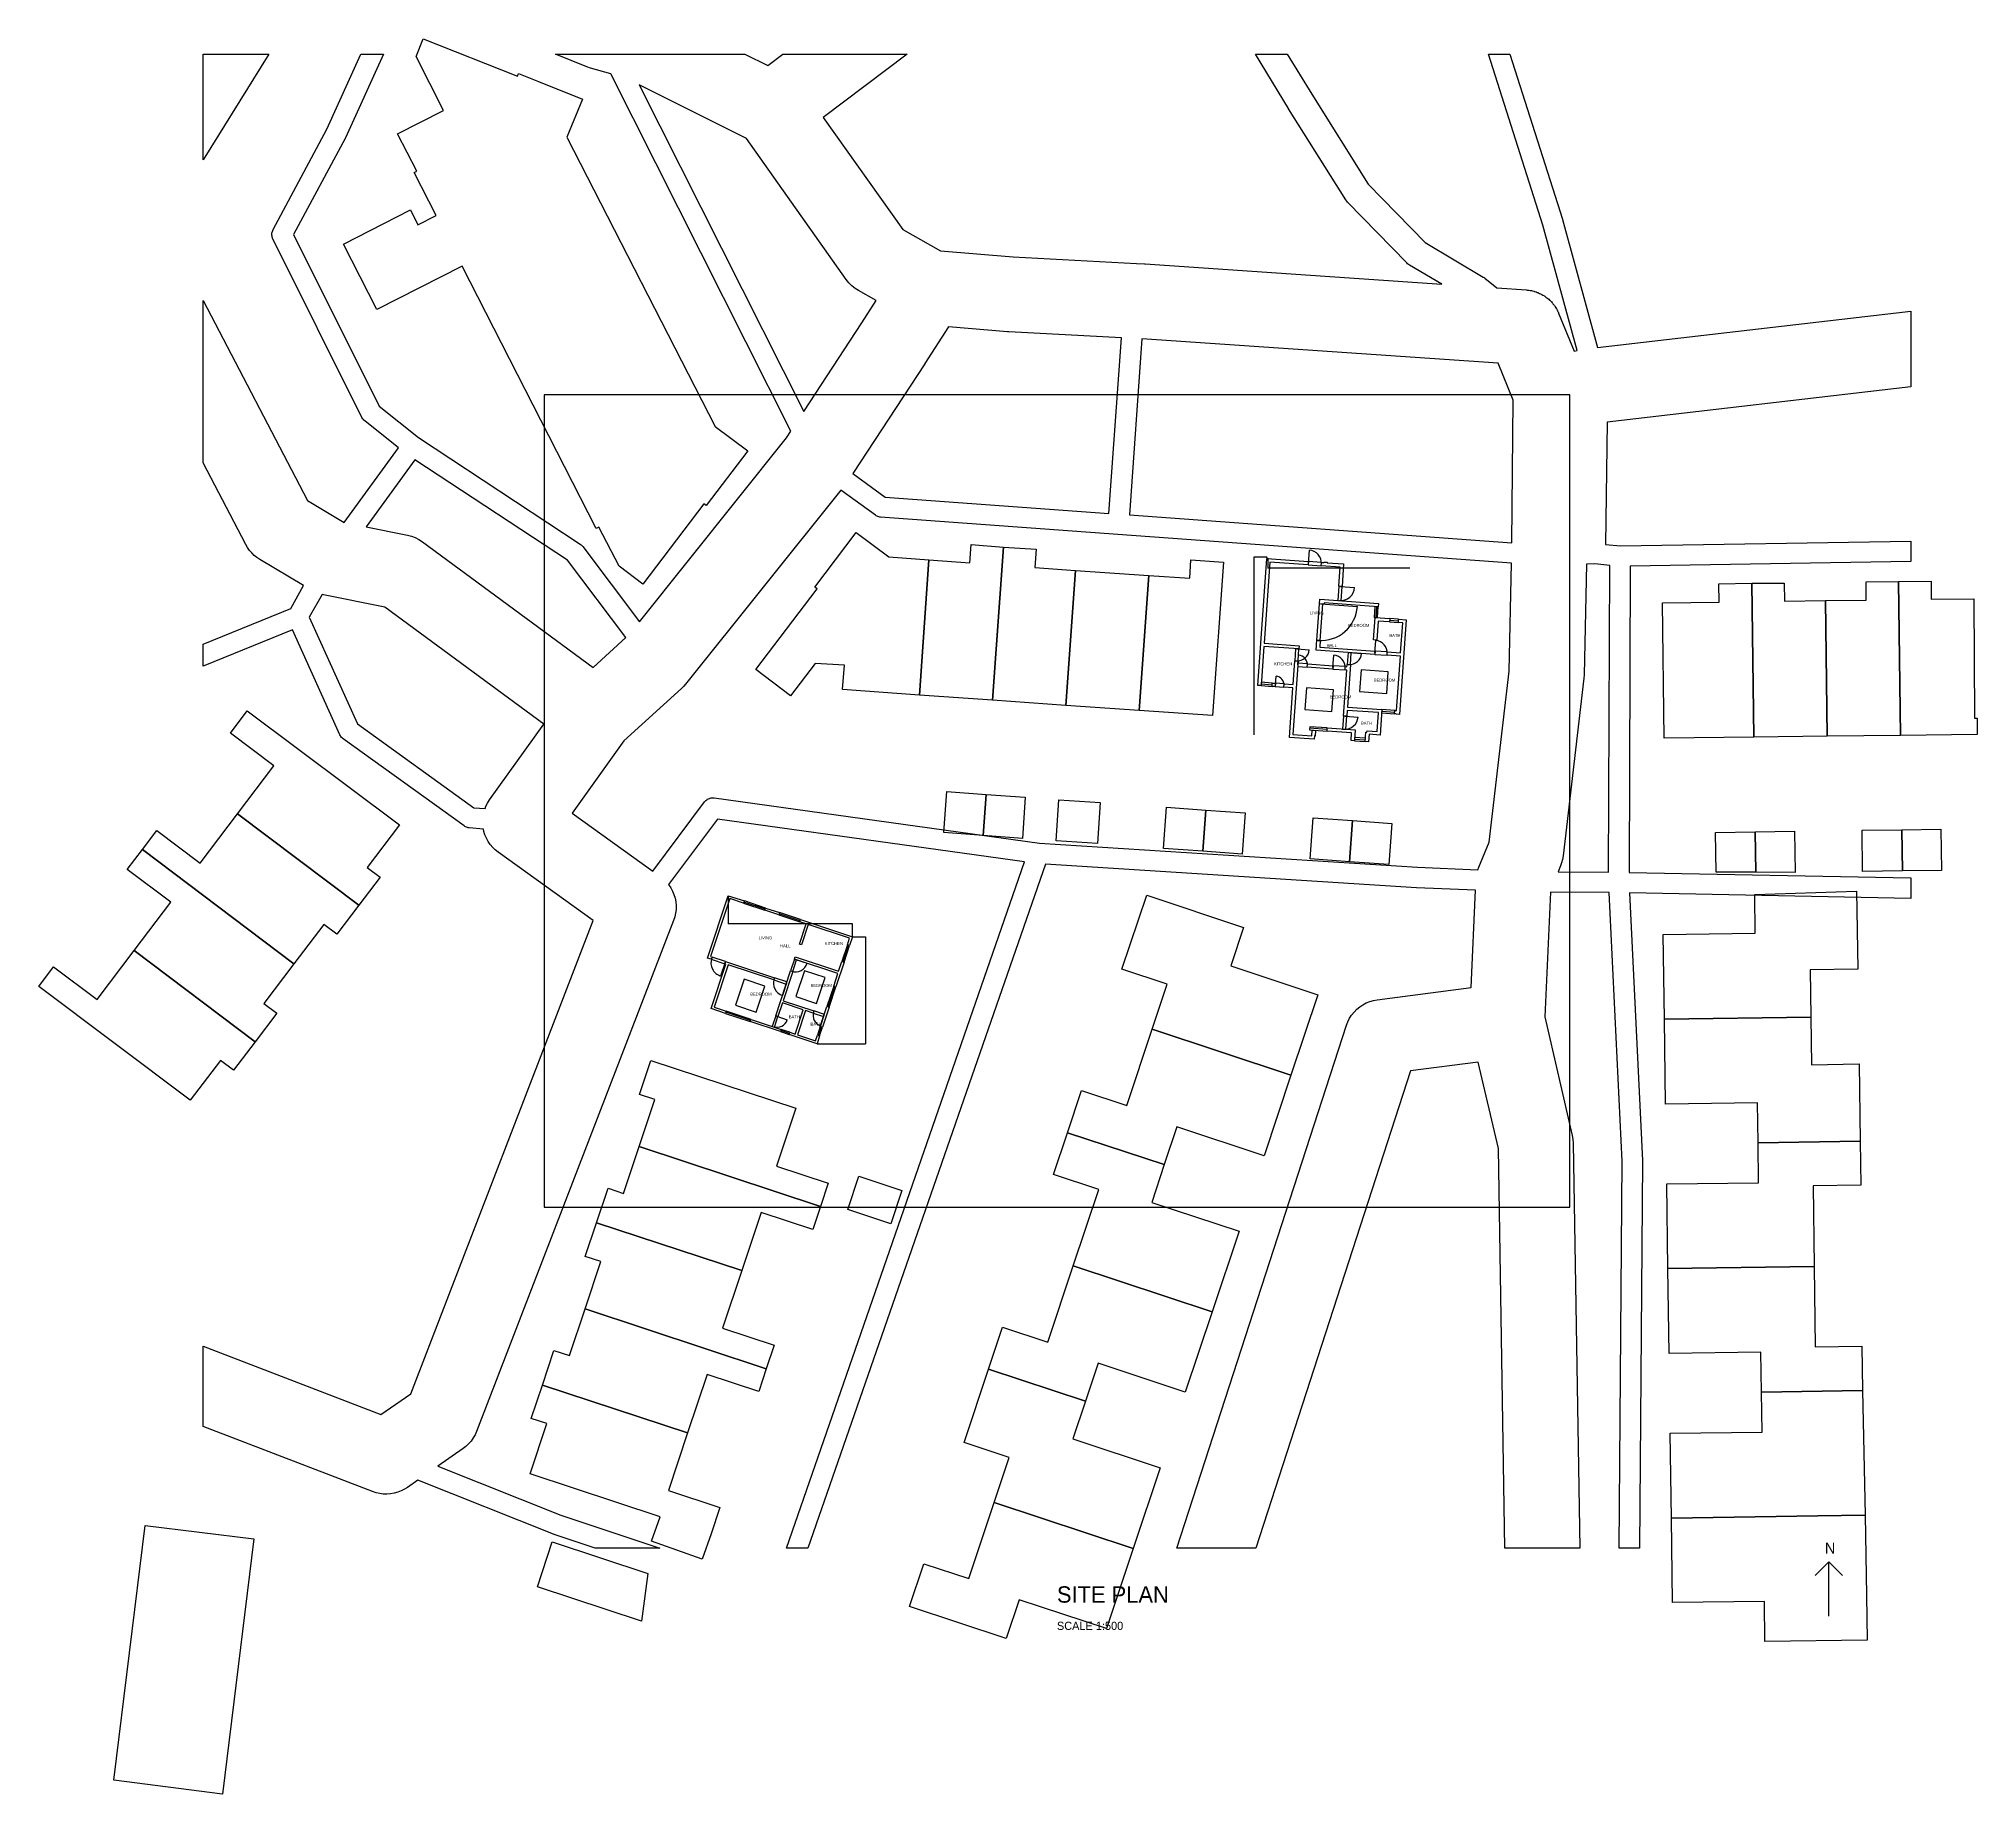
# Model space of a CAD drawing. Extents: x -2942 to 2655, y -2732 to 2337.
import ezdxf

# ---------------------------------------------------------------- set-up
doc = ezdxf.new("R2010")
doc.units = 0
for name, color, linetype in [('A-ANNO-DIMS', 7, 'Continuous'), ('A-ANNO-SYMB', 7, 'Continuous'), ('A-ANNO-TTLB', 7, 'Continuous'), ('A-FURN', 7, 'Continuous'), ('ANNO', 7, 'Continuous'), ('C-BLDG-EXST', 7, 'Continuous'), ('C-ROAD', 7, 'Continuous'), ('DOOR', 7, 'Continuous'), ('V-PROP-LINE', 7, 'Continuous'), ('WALL', 7, 'Continuous'), ('WINDOW', 7, 'Continuous')]:
    doc.layers.add(name, color=color, linetype=linetype)
doc.styles.add('OpenSansCondensed-Light', font='OpenSansCondensed-Light.ttf')
doc.dimstyles.new('EZDXF', dxfattribs={"dimtxt": 0.25, "dimasz": 0.175, "dimexe": 0.375, "dimexo": 0.125, "dimgap": 0.1, "dimtad": 1, "dimlfac": 100, "dimzin": 12, "dimdsep": 46, "dimtxsty": 'OpenSansCondensed-Light', "dimblk": 'ARCHTICK', "dimcen": 2.5, "dimazin": 3, "dimtfac": 0.5, "dimtmove": 2, "dimatfit": 3})

# ---------------------------------------------------------------- blocks, each defined once
blk = doc.blocks.new('_ARCHTICK')
at = {"color": 0, "linetype": 'BYBLOCK', "const_width": 0.15}
blk.add_lwpolyline([(-0.5, -0.5), (0.5, 0.5)], dxfattribs=at)

msp = doc.modelspace()

# ---------------------------------------------------------------- linework, layer by layer
at = {"layer": 'A-ANNO-SYMB'}
for p in [(2187.41485, -2099.85372), (2226.78493, -2217.96396), (2266.15501, -2099.85372)]:
    msp.add_line(p, (2226.78493, -2060.48364), dxfattribs=at)
at = {"layer": 'A-FURN'}
for points in [[(875.903, 515.02452), (871.4283, 452.19152), (949.96954, 446.59814), (954.44424, 509.43114)], [(717.87829, 463.10211), (713.40358, 400.26912), (791.94482, 394.67574), (796.41953, 457.50873)], [(-845.8116, -398.41235), (-905.60829, -378.60419), (-930.36848, -453.35007), (-870.57179, -473.15822)], [(-671.61698, -373.7258), (-731.41367, -353.91765), (-756.17386, -428.66352), (-696.37717, -448.47168)]]:
    msp.add_lwpolyline(points, close=True, dxfattribs=at)
at = {"layer": 'C-BLDG-EXST'}
for points in [[(-1499.60588, 2213.41118), (-1372.59377, 2162.49315), (-1417.08846, 2052.82354), (-989.4001, 1217.24559), (-895.28709, 1147.1789), (-1014.74859, 989.63764), (-1021.49021, 994.4248), (-1198.39031, 762.46488), (-1266.34584, 813.81811), (-1325.13276, 926.96929), (-1332.68338, 923.05252), (-1719.92201, 1680.29504), (-1965.8563, 1555.39354), (-2062.66596, 1744.26898), (-1869.3163, 1842.62346), (-1847.47346, 1799.53898), (-1794.88882, 1826.52118), (-1858.26005, 1950.55228), (-1850.70943, 1954.46906), (-1905.99071, 2062.83307), (-1773.31564, 2129.85339), (-1852.59709, 2285.65386), (-1832.10256, 2337.00709), (-1560.28046, 2228.64307), (-1556.77482, 2236.47661)], [(-371.86774, 832.53157), (-399.37355, 442.16), (-621.038, 457.82709), (-616.18404, 527.89378), (-700.04979, 533.55134), (-771.51096, 439.98402), (-871.55659, 516.14346), (-694.38683, 748.53858), (-701.39811, 753.76094), (-581.93661, 911.7374), (-487.8236, 840.80031)], [(-399.37355, 442.16), (-371.86774, 832.53157), (-253.4849, 823.82764), (-249.70959, 876.48646), (-156.40558, 869.52331), (-187.95636, 427.36331)], [(-187.95636, 427.36331), (-156.40558, 869.52331), (-62.0229, 862.99535), (-65.79821, 810.33654), (51.50597, 802.0678), (23.7305, 412.13142)], [(51.50597, 802.0678), (263.19283, 787.7063), (235.41736, 397.33472), (23.7305, 412.13142)], [(263.19283, 787.7063), (381.03634, 779.43756), (384.81165, 832.09638), (478.655, 825.56843), (447.10422, 382.53803), (235.41736, 397.33472)], [(2004.1487, 764.64087), (2010.08132, 320.30488), (1751.47279, 317.2585), (1746.34916, 708.06528), (1910.03569, 710.24126), (1909.22669, 763.33528)], [(2216.64455, 714.59323), (2222.03785, 322.91606), (2010.08132, 320.30488), (2004.1487, 764.64087), (2097.45271, 765.51126), (2098.26171, 712.85244)], [(2216.64455, 714.59323), (2334.48806, 715.89882), (2333.94873, 768.55764), (2427.79208, 769.86323), (2433.7247, 325.52724), (2222.03785, 322.91606)], [(2644.87223, 719.81559), (2647.02955, 375.13969), (2654.84983, 375.13969), (2655.11949, 328.13843), (2433.7247, 325.52724), (2427.79208, 769.86323), (2521.63542, 771.16882), (2522.17475, 718.51)], [(-2018.17127, -164.50441), (-2368.46582, 98.78969), (-2263.29656, 237.61748), (-2388.69068, 331.62), (-2340.15102, 396.02913), (-1901.13675, 67.02031), (-1994.1711, -55.7052), (-1956.68769, -83.99299)], [(-207.10256, 155.36528), (-215.46216, 36.55654), (-329.2607, 44.82528), (-320.63143, 163.63402)], [(-215.46216, 36.55654), (-207.10256, 155.36528), (-93.57368, 147.53173), (-102.20295, 28.2878)], [(114.8772, 13.05591), (-4.5843, 20.88945), (3.50564, 139.69819), (122.96714, 131.86465)], [(427.68835, 109.66961), (419.32874, -9.13913), (305.79987, -1.30559), (314.42914, 117.93835)], [(-2368.46582, 98.78969), (-2018.17127, -164.50441), (-2081.81216, -248.4974), (-2119.29556, -220.6448), (-2205.31863, -333.79598), (-2643.25424, -4.35197), (-2601.4562, 50.91803), (-2476.06207, -43.51969)], [(419.32874, -9.13913), (427.68835, 109.66961), (541.48689, 101.83606), (532.85762, -16.97268)], [(850.7924, 79.64102), (842.43279, -39.16772), (729.17358, -30.89898), (737.53319, 87.47457)], [(850.7924, 79.64102), (964.59094, 71.37228), (955.96167, -47.00126), (842.43279, -39.16772)], [(2013.85663, 47.00126), (2015.47462, -69.6315), (1901.40641, -69.1963), (1899.78842, 45.26047)], [(2015.47462, -69.6315), (2013.85663, 47.00126), (2127.3855, 48.74205), (2129.00349, -70.06669)], [(2437.50001, 53.09402), (2439.118, -65.71472), (2323.97113, -67.02031), (2322.62281, 51.78843)], [(2437.50001, 53.09402), (2550.21989, 54.39961), (2551.56821, -64.40913), (2439.118, -65.71472)], [(-2643.25424, -4.35197), (-2205.31863, -333.79598), (-2292.15069, -448.25276), (-2254.66728, -476.54055), (-2317.49918, -559.22795), (-2667.25441, -295.93386), (-2561.00648, -155.80047), (-2686.67027, -61.36276)], [(673.35297, -655.84165), (272.6311, -523.10661), (316.04713, -392.54756), (185.52937, -349.46307), (256.99054, -135.78142), (536.63293, -228.91354), (499.41919, -339.88874), (751.01643, -423.44654)], [(2174.84651, -488.29087), (1751.74246, -493.94843), (1748.50648, -249.80299), (2013.85663, -245.88622), (2013.04764, -133.60543), (2306.98225, -124.4663), (2310.4879, -349.46307), (2172.95885, -351.63906)], [(-2667.25441, -295.93386), (-2317.49918, -559.22795), (-2380.33107, -641.48016), (-2417.54482, -613.19236), (-2504.91621, -728.08433), (-2942.31249, -399.07551), (-2899.43579, -342.49992), (-2773.772, -436.93764)], [(1751.74246, -493.94843), (2174.84651, -488.29087), (2177.00383, -625.37787), (2314.53287, -623.20189), (2317.49918, -846.45787), (2022.21624, -850.80984), (2020.59825, -735.04748), (1755.2481, -738.96425)], [(272.6311, -523.10661), (673.35297, -655.84165), (595.95918, -888.23677), (343.8226, -804.67898), (307.41786, -913.91339), (28.58447, -821.65165), (69.03419, -700.23173), (199.28228, -742.88102)], [(-1208.36791, -861.68976), (-1163.06423, -725.90835), (-1207.82858, -711.11165), (-1174.92948, -612.75717), (-755.8704, -751.14976), (-811.69101, -918.26535), (-662.56638, -967.4426), (-685.21822, -1034.89811)], [(28.58447, -821.65165), (307.41786, -913.91339), (271.28278, -1022.7126), (523.68902, -1106.27039), (445.75589, -1339.10071), (44.76435, -1206.36567), (118.38284, -985.72087), (-11.86525, -942.63638)], [(-1331.60472, -1081.46417), (-1298.43595, -982.23929), (-1253.40193, -997.03598), (-1208.36791, -861.68976), (-685.21822, -1034.89811), (-707.06107, -1101.04803), (-856.1857, -1051.87079), (-912.54564, -1219.85677)], [(2022.21624, -850.80984), (2317.49918, -846.45787), (2319.38683, -973.10016), (2181.0488, -975.27614), (2184.28477, -1208.10646), (1761.72005, -1213.76402), (1758.48408, -969.61858), (2023.83423, -966.13701)], [(-450.34019, -988.33205), (-482.16064, -1084.51055), (-606.47611, -1043.60205), (-574.65566, -947.42354)], [(-1364.77349, -1330.39677), (-1319.20014, -1193.74496), (-1364.23416, -1178.94827), (-1331.60472, -1081.46417), (-912.54564, -1219.85677), (-968.09659, -1386.10197), (-818.97196, -1435.27921), (-841.89347, -1503.60512)], [(-199.55194, -1504.47551), (-159.10222, -1383.49079), (-28.85413, -1426.57528), (44.76435, -1206.36567), (445.75589, -1339.10071), (368.3621, -1571.06063), (116.49519, -1487.50283), (79.82078, -1597.17244)], [(1761.72005, -1213.76402), (2184.28477, -1208.10646), (2187.52075, -1439.63118), (2321.54415, -1437.89039), (2324.2408, -1566.27346), (2032.19383, -1570.62543), (2030.57585, -1454.86307), (1765.2257, -1458.77984)], [(-1364.77349, -1330.39677), (-841.89347, -1503.60512), (-863.46665, -1568.88465), (-1012.59128, -1519.7074), (-1069.22088, -1688.56378), (-1488.01029, -1550.17118), (-1454.84153, -1450.07591), (-1409.53784, -1465.3078)], [(-199.55194, -1504.47551), (79.82078, -1597.17244), (43.6857, -1705.53646), (295.55261, -1789.09425), (217.61948, -2021.92457), (-183.10239, -1889.18953), (-139.95602, -1759.50087), (-270.47378, -1716.41638)], [(-1488.01029, -1550.17118), (-1069.22088, -1688.56378), (-1124.2325, -1854.37378), (-975.37753, -1903.55102), (-1000.72602, -1979.71047), (-1026.88351, -2052.82354), (-1173.31149, -2001.03512), (-1148.23266, -1930.96843), (-1523.33638, -1806.93732), (-1475.06638, -1661.58157), (-1520.37007, -1646.78488)], [(2032.19383, -1570.62543), (2324.2408, -1566.27346), (2331.25208, -1925.74606), (2194.8017, -1928.35724), (1771.96732, -1934.45), (1768.46167, -1689.43417), (2033.81182, -1685.9526)], [(-183.10239, -1889.18953), (217.61948, -2021.92457), (140.49535, -2253.44929), (-111.64122, -2170.32669), (-148.85496, -2281.73709), (-427.95802, -2189.47535), (-386.96897, -2066.31465), (-256.45121, -2108.96394)], [(-2321.27449, -1994.07197), (-2412.15152, -2731.73063), (-2725.502, -2691.25732), (-2634.89463, -1955.77465)], [(2042.17143, -2290.87622), (2040.55344, -2175.11386), (1775.20329, -2178.59543), (1771.96732, -1934.45), (2194.8017, -1928.35724), (2331.25208, -1925.74606), (2335.83639, -2158.14118), (2337.45437, -2286.95945)], [(-1183.55875, -2094.16724), (-1202.16562, -2232.12465), (-1502.57219, -2133.33496), (-1459.42583, -2003.2111)]]:
    msp.add_lwpolyline(points, close=True, dxfattribs=at)
at = {"layer": 'C-ROAD'}
for points in [[(-1454.19514, -1981.61304), (-1455.77674, -1981.03563), (-1847.93962, -1825.05628), (-1877.44626, -1845.65916), (-1886.39028, -1851.276), (-1895.83902, -1855.99468), (-1905.70256, -1859.77028), (-1915.88704, -1862.56687), (-1926.29554, -1864.35785), (-1936.82902, -1865.12618), (-1947.38725, -1864.86453), (-1957.86974, -1863.57541), (-1968.17676, -1861.27107), (-1978.21022, -1857.97345), (-2467.54623, -1670.23832), (-2467.54623, -1438.31386), (-1954.29794, -1635.223), (-1868.35331, -1575.21254), (-1341.35825, -209.19223), (-1615.71037, -11.71155), (-1624.00244, -5.10311), (-1631.60832, 2.28475), (-1638.45505, 10.38118), (-1644.47697, 19.10851), (-1649.61631, 28.38305), (-1653.82379, 38.11583), (-1657.05904, 48.2135), (-1658.55466, 55.15936), (-1699.39304, 58.47929), (-1702.04538, 58.81636), (-1704.65637, 59.39197), (-1707.20458, 60.2014), (-1709.66914, 61.23801), (-1712.02982, 62.4933), (-1714.26727, 63.95699), (-2063.2135, 315.50076), (-2065.61646, 317.43131), (-2067.80507, 319.60184), (-2069.75548, 321.98871), (-2071.44644, 324.5659), (-2072.85951, 327.30532), (-2209.49674, 630.00697), (-2467.54623, 525.56565), (-2467.54623, 589.27431), (-2214.92972, 691.51672), (-2177.5133, 758.05915), (-2303.97544, 833.57987), (-2312.2841, 839.07541), (-2320.05247, 845.31137), (-2327.2148, 852.23493), (-2333.71046, 859.78749), (-2339.48445, 867.90511), (-2344.48789, 876.51907), (-2467.54623, 1112.77646), (-2467.54623, 1581.51159), (-2166.61459, 1003.75862), (-2060.6049, 940.4517), (-1903.86804, 1156.06596), (-2001.26012, 1233.76677), (-2003.65739, 1235.90266), (-2005.80858, 1238.28621), (-2007.68826, 1240.88924), (-2009.27419, 1243.68096), (-2265.99507, 1758.95403), (-2267.12815, 1761.52875), (-2268.01108, 1764.1996), (-2268.63584, 1766.94235), (-2268.99678, 1769.73211), (-2269.0906, 1772.54356), (-2268.91646, 1775.35117), (-2268.47595, 1778.12947), (-2267.77305, 1780.85325), (-2266.81415, 1783.49778), (-2265.60795, 1786.03906), (-2110.46361, 2076.33953), (-2012.18735, 2292.99903), (-1947.34088, 2292.99903), (-2057.07898, 2051.0708), (-2057.92758, 2049.35078), (-2206.34008, 1771.64669), (-1959.32728, 1275.85903), (-1846.01874, 1185.45984), (-1378.73273, 877.64418), (-1376.03348, 875.63665), (-1373.58009, 873.33514), (-1371.4044, 870.7695), (-1207.80623, 653.92678), (-782.9438, 1184.69734), (-770.20889, 1204.14401), (-1290.76102, 2235.36156), (-1348.77431, 2252.16019), (-1359.73228, 2255.98074), (-1450.02142, 2292.99903), (-903.0838, 2292.99903), (-837.56565, 2260.20509), (-794.08132, 2292.99903), (-434.46031, 2292.99903), (-676.89948, 2110.16223), (-447.7242, 1786.58179), (-338.35988, 1724.80786), (-128.48575, 1706.94044), (227.05742, 1688.3193), (227.41056, 1688.30022), (250.87139, 1686.99463), (252.23991, 1686.90978), (1109.08142, 1628.33342), (1016.00457, 1683.40316), (1013.09704, 1685.30134), (1010.36806, 1687.44833), (1007.83887, 1689.82742), (837.14105, 1865.21175), (834.41254, 1868.32751), (832.02643, 1871.71266), (666.45225, 2135.00675), (666.11527, 2135.55244), (570.64721, 2292.99903), (662.73155, 2292.99903), (733.27871, 2176.65217), (896.46822, 1917.15014), (1060.61009, 1748.50174), (1228.95478, 1648.89913), (1231.39786, 1647.32921), (1233.71858, 1645.58348), (1268.38848, 1617.44269), (1353.5509, 1611.62072), (1355.36483, 1611.40689), (1357.18876, 1611.31032), (1360.63787, 1610.78527), (1364.10272, 1610.37681), (1365.88696, 1609.98621), (1367.69264, 1609.71133), (1371.07368, 1608.85074), (1374.48181, 1608.10463), (1376.21917, 1607.54102), (1377.98922, 1607.09048), (1381.26962, 1605.90263), (1384.58821, 1604.82606), (1386.26196, 1604.09488), (1387.97932, 1603.47301), (1391.1275, 1601.96934), (1394.32459, 1600.57268), (1395.91861, 1599.68096), (1397.56675, 1598.89376), (1400.55238, 1597.08876), (1403.59718, 1595.38545), (1405.09612, 1594.34178), (1406.65916, 1593.39682), (1409.4535, 1591.30787), (1412.31668, 1589.31432), (1413.7061, 1588.12876), (1415.169, 1587.03515), (1417.74513, 1584.68236), (1420.39912, 1582.41777), (1421.66565, 1581.10173), (1423.01431, 1579.86999), (1425.34742, 1577.27603), (1427.76666, 1574.76221), (1428.8981, 1573.32836), (1430.11953, 1571.97036), (1432.18715, 1569.16021), (1434.34835, 1566.42136), (1435.33379, 1564.88352), (1436.41624, 1563.41234), (1438.19846, 1560.41305), (1440.0808, 1557.47557), (1440.91076, 1555.84854), (1441.8438, 1554.27834), (1443.32345, 1551.11881), (1444.9088, 1548.01096), (1445.57529, 1546.31042), (1446.34993, 1544.65634), (1491.25177, 1435.07578), (1500.0488, 1436.46988), (1400.90322, 1798.99276), (1243.52437, 2292.99903), (1305.50386, 2292.99903), (1457.35773, 1816.33547), (1457.70499, 1815.16189), (1558.90129, 1445.14061), (2463.0054, 1550.17356), (2463.0054, 1332.18181), (1586.36158, 1230.33902), (1582.045, 876.95869), (1624.66775, 872.52926), (2463.0054, 886.44077), (2463.0054, 827.37752), (1652.80996, 813.93301), (1649.77324, -69.84102), (2463.0054, -85.88881), (2463.0054, -144.95542), (1651.18388, -128.93547), (1689.00938, -902.02567), (1689.04369, -903.70787), (1679.99123, -2021.11356), (1620.93417, -2021.11356), (1629.98369, -904.07104), (1592.01807, -128.11696), (1422.70663, -126.90685), (1406.45517, -487.43463), (1485.87437, -829.36096), (1487.87313, -840.64854), (1488.66726, -852.08419), (1507.80347, -2021.11356), (1291.23903, -2021.11356), (1272.34924, -867.13834), (1214.38287, -617.57363), (1018.70618, -643.29955), (571.75112, -2021.11356), (344.10742, -2021.11356), (833.83086, -511.45883), (837.78526, -501.10672), (842.77713, -491.21304), (848.75419, -481.88146), (855.65382, -473.20975), (863.40373, -465.28873), (871.92273, -458.20141), (881.12158, -452.02202), (890.9039, -446.81532), (901.16721, -442.63584), (911.80398, -439.52737), (922.70279, -437.52247), (1193.5549, -401.91312), (1206.19305, -121.54413), (1036.15481, -114.36466), (1035.52351, -114.33123), (-35.2918, -46.12684), (-721.1128, -2021.11356), (-783.62718, -2021.11356), (-95.50989, -39.51413), (-982.69635, 84.11349), (-1124.16849, -104.56859), (-1123.6359, -105.20866), (-1117.51918, -114.28835), (-1112.35068, -123.93933), (-1108.18325, -134.06293), (-1105.05949, -144.55564), (-1103.01135, -155.31017), (-1102.05976, -166.21656), (-1102.21446, -177.16328), (-1103.47387, -188.03843), (-1105.8251, -198.73078), (-1109.24413, -209.13103), (-1678.23683, -1684.01316), (-1682.57537, -1693.7909), (-1687.85763, -1703.09278), (-1694.03202, -1711.828), (-1701.03828, -1719.91129), (-1708.80801, -1727.26374), (-1717.26537, -1733.81357), (-1789.95089, -1784.56591), (-1434.73368, -1925.85043), (-1148.7326, -2021.11356), (-1335.60579, -2021.11356), (-1454.19514, -1981.61304)], [(-2467.54623, 1987.54386), (-2467.54623, 2292.99903), (-2278.08811, 2292.99903), (-2467.54623, 1987.54386)], [(-524.14034, 1581.05433), (-575.31836, 1609.962), (-585.35371, 1616.38327), (-594.62277, 1623.86829), (-603.01329, 1632.32643), (-610.42368, 1641.65526), (-898.67452, 2048.64652), (-1208.68455, 2203.81649), (-732.85216, 1261.18907), (-565.43039, 1516.84807), (-524.14034, 1581.05433)], [(-384.03547, 1398.59547), (-591.51842, 1081.76161), (-498.52245, 1013.6814), (147.93748, 966.40882), (184.18503, 1473.73248), (-141.57368, 1490.7937), (-145.09509, 1491.03574), (-315.26749, 1505.52319), (-383.54697, 1399.34821), (-384.03547, 1398.59547)], [(1271.53905, 1400.18647), (243.159, 1470.48974), (206.8362, 962.1128), (1311.5658, 881.74108), (1315.10922, 1293.8558), (1271.53905, 1400.18647)], [(-1844.44181, 891.40087), (-1834.4885, 884.87962), (-1341.3774, 521.56114), (-1246.95458, 607.76273), (-1415.47684, 831.13213), (-1856.07951, 1121.37065), (-1997.00512, 927.50706), (-1877.71597, 903.92863), (-1866.18688, 900.98325), (-1855.05066, 896.79045), (-1844.44181, 891.40087)], [(-1080.55857, 466.91661), (-1086.56185, 460.9911), (-1252.60099, 309.4087), (-1401.61932, 100.98203), (-1169.26356, -66.26936), (-1019.49647, 133.47574), (-1017.67193, 135.67824), (-1015.64287, 137.69389), (-1013.42831, 139.50378), (-1011.04904, 141.09092), (-1008.52738, 142.44043), (-1005.88699, 143.53965), (-1003.15264, 144.37827), (-1000.34998, 144.9484), (-997.50531, 145.24472), (-994.64531, 145.26443), (-991.79683, 145.00735), (-52.84036, 14.16568), (1038.96189, -55.37545), (1212.92283, -62.72054), (1215.66523, -55.18854), (1245.76731, 17.49891), (1303.30691, 510.66042), (1310.70303, 822.59265), (173.13957, 905.35311), (-511.28058, 955.40154), (-514.01062, 955.72955), (-516.69831, 956.31008), (-519.32035, 957.13811), (-521.85399, 958.20646), (-524.27727, 959.50586), (-526.56917, 961.02503), (-626.22409, 1033.9801), (-1075.03481, 473.2915), (-1080.55857, 466.91661)], [(1451.58918, -51.43468), (1444.72583, -68.0076), (1590.72049, -69.05106), (1593.76286, 816.3678), (1551.33697, 820.77677), (1527.23001, 819.66972), (1519.66279, 500.52118), (1518.96372, 490.54054), (1459.09814, -22.55655), (1457.48709, -32.39994), (1454.97701, -42.05329), (1451.58918, -51.43468)], [(-1653.77243, 114.02053), (-1651.10738, 120.77589), (-1646.26999, 130.21144), (-1640.53283, 139.12854), (-1484.17993, 357.81382), (-1943.44641, 696.19599), (-2120.0645, 731.10594), (-2124.30357, 732.19894), (-2161.20739, 666.56813), (-2022.27991, 358.79273), (-1686.40773, 116.6736), (-1653.77243, 114.02053)]]:
    msp.add_lwpolyline(points, close=True, dxfattribs=at)
at = {"layer": 'DOOR'}
for p, q in [((723.88904, 823.05754), (726.54565, 860.36116)), ((816.20439, 755.91793), (857.33401, 752.98885)), ((760.00625, 705.12295), (865.40083, 697.61719)), ((691.83078, 575.38857), (726.26488, 572.93631)), ((842.95823, 564.6259), (877.39234, 562.17365)), ((915.99304, 564.23143), (918.51341, 599.62204)), ((693.34362, 529.13584), (695.31905, 556.87442)), ((794.73293, 521.91531), (797.2533, 557.30592)), ((628.65626, 471.25459), (630.42733, 496.12367)), ((829.87955, 380.97735), (867.18316, 378.32074)), ((-960.45981, -330.65194), (-973.31055, -369.44563)), ((-756.97349, -321.35912), (-723.08474, -332.58504)), ((-782.98981, -389.44035), (-794.95428, -425.55862)), ((-811.33061, -485.45199), (-781.00911, -495.49624)), ((-674.97265, -483.11758), (-684.86919, -512.99318))]:
    msp.add_line(p, q, dxfattribs=at)
for points in [[(723.54845, 818.27503), (760.85206, 815.61842), (761.53324, 825.18345), (724.22963, 827.84006)], [(811.42187, 756.25852), (808.49279, 715.1289), (818.05782, 714.44771), (820.9869, 755.57734)], [(754.55951, 705.51084), (747.05374, 600.11627), (757.94723, 599.34048), (765.45299, 704.73506)], [(687.04826, 575.72916), (684.59601, 541.29505), (694.16104, 540.61387), (696.61329, 575.04798)], [(838.17572, 564.96649), (835.72347, 530.53239), (845.28849, 529.8512), (847.74075, 564.28531)], [(915.65245, 559.44892), (951.04306, 556.92855), (951.72424, 566.49358), (916.33363, 569.01395)], [(693.00303, 524.35332), (720.74161, 522.3779), (721.4228, 531.94293), (693.68421, 533.91835)], [(794.39234, 517.1328), (829.78294, 514.61243), (830.46412, 524.17746), (795.07352, 526.69783)], [(628.31567, 466.47208), (653.18474, 464.70101), (653.86593, 474.26604), (628.99685, 476.03711)], [(825.09703, 381.31794), (822.44043, 344.01432), (832.00545, 343.33314), (834.66206, 380.63676)], [(-959.42585, -327.53061), (-998.21954, -314.67987), (-1000.28748, -320.92254), (-961.49378, -333.77327)], [(-760.09482, -320.32515), (-771.32075, -354.21389), (-765.07809, -356.28183), (-753.85216, -322.39308)], [(-781.95584, -386.31902), (-818.07411, -374.35454), (-820.14204, -380.59721), (-784.02377, -392.56168)], [(-814.45195, -484.41802), (-824.4962, -514.73953), (-818.25353, -516.80746), (-808.20928, -486.48595)], [(-673.93868, -479.99624), (-703.81429, -470.0997), (-705.88222, -476.34237), (-676.00662, -486.23891)]]:
    msp.add_lwpolyline(points, close=True, dxfattribs=at)
for centre, radius, start, end in [((723.88904, 823.05754), 37.39809, -4.07348966, 85.92651034), ((816.20439, 755.91793), 41.23379, -94.07348966, -4.07348966), ((760.00625, 705.12295), 105.6615, -94.07348966, -4.07348966), ((691.83078, 575.38857), 34.52131, -94.07348966, -4.07348966), ((842.95823, 564.6259), 34.52131, -94.07348966, -4.07348966), ((915.99304, 564.23143), 35.48024, -4.07348966, 85.92651034), ((693.34362, 529.13584), 27.80884, -4.07348966, 85.92651034), ((794.73293, 521.91531), 35.48024, -4.07348966, 85.92651034), ((628.65626, 471.25459), 24.93206, -4.07348966, 85.92651034), ((829.87955, 380.97735), 37.39809, -94.07348966, -4.07348966), ((-960.45981, -330.65194), 40.86676, 161.67211936, 251.67211936), ((-756.97349, -321.35912), 35.6997, 251.67211936, 341.67211936), ((-782.98981, -389.44035), 38.04836, 161.67211936, 251.67211936), ((-811.33061, -485.45199), 31.94184, 251.67211936, 341.67211936), ((-674.97265, -483.11758), 31.4721, 161.67211936, 251.67211936)]:
    msp.add_arc(centre, radius, start, end, dxfattribs=at)
at = {"layer": 'V-PROP-LINE'}
msp.add_lwpolyline([(-1483.29426, -1036.86159), (1478.75343, -1036.86159), (1478.75343, 1308.74706), (-1483.29426, 1308.74706)], close=True, dxfattribs=at)
at = {"layer": 'WALL'}
for points in [[(723.54845, 818.27503), (612.59412, 826.17673), (595.90517, 591.83353), (697.29447, 584.61301), (696.61329, 575.04798), (595.22399, 582.2685), (587.18605, 469.40116), (577.62102, 470.08234), (603.71027, 836.42294), (724.22963, 827.84006)], [(777.8884, 825.35392), (777.79379, 824.02544), (825.61894, 820.61953), (820.9869, 755.57734), (811.42187, 756.25852), (815.37273, 811.73569), (760.85206, 815.61842), (761.53324, 825.18345), (768.22876, 824.70662), (768.32337, 826.0351)], [(756.84164, 718.80728), (926.14265, 706.75036), (925.46147, 697.18533), (769.5515, 708.28859), (769.27902, 704.46258), (755.88798, 705.41624)], [(916.51805, 666.09757), (958.60417, 663.10037), (957.92299, 653.53534), (925.40189, 655.85136), (921.45104, 600.37419), (911.88601, 601.05537)], [(977.35601, 386.44384), (977.45061, 387.77232), (972.6681, 388.11291), (973.34928, 397.67794), (978.1318, 397.33735), (989.30317, 554.20382), (951.04306, 556.92855), (951.72424, 566.49358), (989.98436, 563.76885), (996.18311, 650.81061), (983.74857, 651.69615), (984.42975, 661.26118), (1006.42932, 659.69446), (986.92104, 385.76266)], [(746.35144, 571.50583), (748.46311, 601.15742), (758.02813, 600.47624), (756.59765, 580.38968), (916.33363, 569.01395), (915.65245, 559.44892)], [(679.01032, 462.86182), (653.18474, 464.70101), (653.86593, 474.26604), (679.6915, 472.42685), (684.59601, 541.29505), (694.16104, 540.61387), (679.03881, 328.27023), (733.93145, 324.36101), (735.08946, 340.62156), (744.65448, 339.94038), (743.49648, 323.67983), (741.2115, 323.84255), (740.53031, 314.27752), (668.7926, 319.38639)], [(720.74161, 522.3779), (721.4228, 531.94293), (795.07352, 526.69783), (794.39234, 517.1328)], [(930.80057, 326.68383), (899.23598, 328.93173), (897.66926, 306.93216), (888.10423, 307.61334), (890.07966, 335.35192), (892.94917, 335.14757), (893.22164, 338.97358), (921.91672, 336.93004), (925.79946, 391.4507), (835.88819, 397.85381), (834.66206, 380.63676), (825.09703, 381.31794), (834.56546, 514.27184), (829.78294, 514.61243), (830.46412, 524.17746), (835.24664, 523.83687), (835.72347, 530.53239), (845.28849, 529.8512), (836.56937, 407.41884), (936.04567, 400.33455)], [(619.43182, 476.71829), (628.99685, 476.03711), (628.31567, 466.47208), (618.75064, 467.15326)], [(858.78753, 341.42583), (856.53964, 309.86124), (846.97461, 310.54242), (848.54132, 332.54199), (777.76011, 337.58273), (778.44129, 347.14776)], [(-951.31451, -137.23207), (-904.94044, -152.59387), (-907.00838, -158.83653), (-947.13979, -145.54267), (-1002.67859, -313.20278), (-998.21954, -314.67987), (-1000.28748, -320.92254), (-1010.98919, -317.37751)], [(-843.85152, -172.83008), (-803.27421, -186.27165), (-805.34214, -192.51432), (-845.91945, -179.07275)], [(-601.11786, -260.1653), (-720.17437, -220.72685), (-739.52433, -279.14034), (-745.76699, -277.07241), (-726.41704, -218.65891), (-744.69912, -212.60282), (-742.63119, -206.36016), (-592.80726, -255.99058), (-601.079, -280.96123), (-607.32166, -278.8933)], [(-820.14204, -380.59721), (-951.68388, -337.02288), (-992.15631, -459.20073), (-956.92985, -470.86978), (-958.99778, -477.11245), (-1000.4669, -463.37546), (-957.92654, -334.95495), (-961.49378, -333.77327), (-959.42585, -327.53061), (-818.07411, -374.35454)], [(-758.02689, -314.08248), (-632.72771, -355.58888), (-623.2743, -327.05099), (-617.03163, -329.11892), (-640.66517, -400.46365), (-646.90783, -398.39571), (-634.79564, -361.83154), (-760.09482, -320.32515)], [(-795.06313, -446.80045), (-808.20928, -486.48595), (-814.45195, -484.41802), (-771.32075, -354.21389), (-765.07809, -356.28183), (-792.9952, -440.55779), (-703.81429, -470.0997), (-705.88222, -476.34237), (-728.62335, -468.80918), (-751.81376, -538.81619), (-699.19702, -556.24592), (-693.87948, -540.19336), (-687.63681, -542.26129), (-695.02229, -564.55652), (-775.28511, -537.96879), (-773.21718, -531.72613), (-758.05642, -536.74826), (-734.86602, -466.74124)], [(-800.25576, -529.69706), (-887.65305, -500.74598), (-885.58512, -494.50332), (-798.18783, -523.45439)], [(-660.01512, -458.87714), (-679.36508, -517.29064), (-685.60774, -515.2227), (-666.25779, -456.80921)]]:
    msp.add_lwpolyline(points, close=True, dxfattribs=at)
at = {"layer": 'WINDOW'}
for p, q in [((920.67895, 697.52592), (918.43105, 665.96133)), ((958.26358, 658.31785), (984.08916, 656.47866)), ((587.52664, 474.18368), (619.09123, 471.93578)), ((935.70508, 395.55203), (973.00869, 392.89543)), ((778.1007, 342.36525), (727.40605, 345.97551)), ((856.88023, 314.64375), (888.44482, 312.39586)), ((-844.88549, -175.95141), (-905.97441, -155.7152)), ((-743.66516, -209.48149), (-804.30817, -189.39299)), ((-604.20033, -279.92726), (-620.15297, -328.08495)), ((-643.7865, -399.42968), (-663.13645, -457.84317)), ((-886.61909, -497.62465), (-957.96381, -473.99112)), ((-774.25114, -534.84746), (-799.2218, -526.57573)), ((-682.48641, -516.25667), (-690.75815, -541.22732))]:
    msp.add_line(p, q, dxfattribs=at)
for points in [[(915.89644, 697.86652), (913.64854, 666.30192), (923.21357, 665.62074), (925.46147, 697.18533)], [(957.92299, 653.53534), (983.74857, 651.69615), (984.42975, 661.26118), (958.60417, 663.10037)], [(587.18605, 469.40116), (618.75064, 467.15326), (619.43182, 476.71829), (587.86723, 478.96619)], [(935.36449, 390.76952), (972.6681, 388.11291), (973.34928, 397.67794), (936.04567, 400.33455)], [(778.44129, 347.14776), (727.74664, 350.75802), (727.06546, 341.19299), (777.76011, 337.58273)], [(856.53964, 309.86124), (888.10423, 307.61334), (888.78541, 317.17837), (857.22082, 319.42627)], [(-843.85152, -172.83008), (-904.94044, -152.59387), (-907.00838, -158.83653), (-845.91945, -179.07275)], [(-742.63119, -206.36016), (-803.27421, -186.27165), (-805.34214, -192.51432), (-744.69912, -212.60282)], [(-607.32166, -278.8933), (-623.2743, -327.05099), (-617.03163, -329.11892), (-601.079, -280.96123)], [(-646.90783, -398.39571), (-666.25779, -456.80921), (-660.01512, -458.87714), (-640.66517, -400.46365)], [(-885.58512, -494.50332), (-956.92985, -470.86978), (-958.99778, -477.11245), (-887.65305, -500.74598)], [(-773.21718, -531.72613), (-798.18783, -523.45439), (-800.25576, -529.69706), (-775.28511, -537.96879)], [(-685.60774, -515.2227), (-693.87948, -540.19336), (-687.63681, -542.26129), (-679.36508, -517.29064)]]:
    msp.add_lwpolyline(points, close=True, dxfattribs=at)

# ---------------------------------------------------------------- texts
at = {"layer": 'A-ANNO-SYMB'}
msp.add_text('N', height=31.49606, dxfattribs=at).set_placement((2214.9739, -2036.86159))
at = {"layer": 'A-ANNO-TTLB'}
for s, height, p in [('SITE PLAN', 47.244094, (-2.27041, -2178.59388)), ('SCALE 1:500', 23.6220472, (-2.27041, -2257.33403))]:
    msp.add_text(s, height=height, dxfattribs=at).set_placement(p)
at = {"layer": 'ANNO'}
for s, p in [('LIVING', (728.70289, 674.66621)), ('BEDROOM', (838.16005, 638.99186)), ('BATH', (957.69312, 609.8101)), ('HALL', (776.23592, 580.91383)), ('KITCHEN', (624.49765, 527.60303)), ('BEDROOM', (912.93627, 480.81133)), ('BEDROOM', (785.83228, 432.18191)), ('BATH', (875.72784, 356.56243)), ('LIVING', (-863.66146, -263.2556)), ('HALL', (-801.89822, -286.68404)), ('KITCHEN', (-672.81602, -279.21773)), ('BEDROOM', (-888.09004, -425.88121)), ('BEDROOM', (-713.89542, -401.19466)), ('BATH', (-776.55978, -491.77435)), ('BATH', (-713.91019, -512.52755))]:
    msp.add_text(s, height=8.661417, dxfattribs=at).set_placement(p)

# ---------------------------------------------------------------- dimensions: what is measured, and where the dimension line sits
at = {"layer": 'A-ANNO-DIMS'}
for base, p1, p2 in [((603.80488, 840.54811), (603.80488, 837.75142), (567.40329, 326.60691)), ((-592.807263, -218.617639), (-592.807263, -255.990575), (-951.314515, -137.232073))]:
    msp.add_linear_dim(base=base, p1=p1, p2=p2, dimstyle='EZDXF', dxfattribs=at).render()
for base, p1, p2 in [((606.60157, 837.75142), (603.80488, 837.75142), (1017.01412, 808.32438)), ((-555.43433, -255.99058), (-592.80726, -255.99058), (-695.02229, -564.55652))]:
    msp.add_linear_dim(base=base, p1=p1, p2=p2, angle=90, dimstyle='EZDXF', dxfattribs=at).render()

doc.saveas('drawing.dxf')
